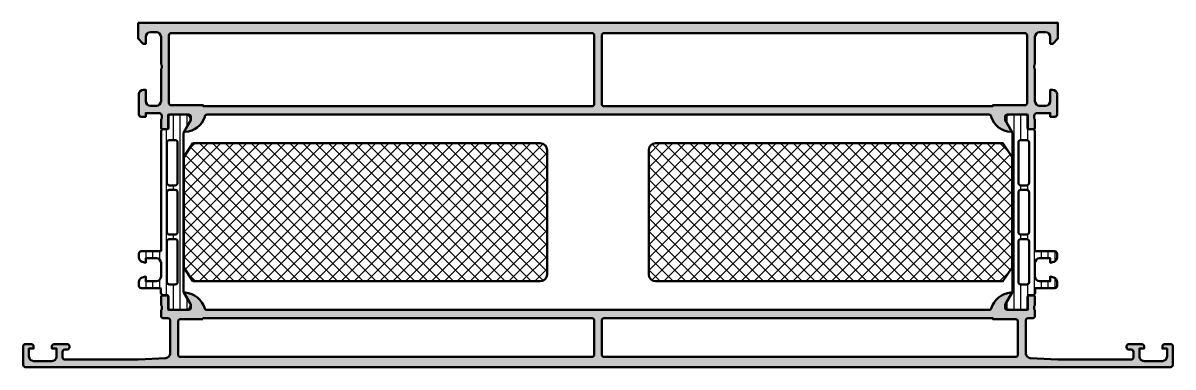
# Model space of a CAD drawing. Extents: x 0 to 250, y 0 to 75.
import ezdxf

# ---------------------------------------------------------------- set-up
doc = ezdxf.new("R2010")
doc.units = 0
for name, color, linetype, lineweight in [('0S-Alu contour', 7, 'Continuous', 50), ('0S-Alu hatch', 252, 'Continuous', 25), ('0S-Plastic contour', 254, 'Continuous', 50), ('0S-Plastic hatch', 253, 'Continuous', 25), ('0S-PT contour', 91, 'Continuous', 50), ('0S-PT hatch', 103, 'Continuous', 25)]:
    doc.layers.add(name, color=color, linetype=linetype, lineweight=lineweight)
pattern_1 = [(90, (0, 0), (-1.4859, 0), [])]
pattern_2 = [(135, (0, 0), (-1.403165018917055, -1.403165018917055), []), (225, (0, 0), (1.403165018917055, -1.403165018917055), [])]

# ---------------------------------------------------------------- blocks, each defined once
blk = doc.blocks.new('345580__9B8320E0_D50B_4CF5_94AF_1D4C3878C387_')
at = {"layer": '0S-Alu hatch'}
h = blk.add_hatch(color=256, dxfattribs=at)
edge = h.paths.add_edge_path()
edge.add_line((25, 74.8), (25, 71.39999852180476))
edge.add_line((25, 71.39999852180476), (26.0999755859375, 70.29999980926509))
edge.add_line((26.0999755859375, 70.29999980926509), (26.69998168945312, 70.29999980926509))
edge.add_line((26.69998168945312, 70.29999980926509), (26.69998168945312, 71.80000386238093))
edge.add_ellipse((27.70002008335168, 71.7999654684824), major_axis=(-1.00003839463557, 0), ratio=1, start_angle=270.0021997238891, end_angle=359.99780027593476, ccw=False)
edge.add_line((27.69998168945313, 72.80000386238095), (29, 72.80000386238093))
edge.add_ellipse((28.99995442852658, 71.79995829090751), major_axis=(-1.000045572511753, 0), ratio=1, start_angle=180.0026109341762, end_angle=269.99738906589266, ccw=False)
edge.add_line((30, 71.80000386238214), (30, 65.79999980926507))
edge.add_ellipse((29.47487768903659, 65.29999980926509), major_axis=(-0.7250885749145113, 0), ratio=1, start_angle=136.4038464693329, end_angle=223.5961535306672, ccw=False)
edge.add_line((30, 64.79999980926509), (30, 57.80000076293941))
edge.add_ellipse((28.99997299848461, 57.80002776445479), major_axis=(-1.000027001879922, 0), ratio=1, start_angle=90.00154703109979, end_angle=179.9984529689852, ccw=False)
edge.add_line((29, 56.8000007629394), (27.69998168945313, 56.8000007629394))
edge.add_ellipse((27.70000151260095, 57.80002058608722), major_axis=(-1.000019823344298, 0), ratio=1, start_angle=0.0011357599706229848, end_angle=89.9988642398078, ccw=False)
edge.add_line((26.69998168945312, 57.80000076294328), (26.69998168945312, 60.29999980926509))
edge.add_line((26.69998168945312, 60.29999980926509), (26.19998168945313, 60.29999980926509))
edge.add_arc((26.20001605502165, 59.29996544369657), 1.000034366158996, 90.00196893437248, 179.9980310656152)
edge.add_line((25.19998168945313, 59.29999980926531), (25.19998168945313, 54.89999160766597))
edge.add_arc((25.69998443032072, 54.89999434853356), 0.500002740875109, 180.0003140784807, 269.9996859214307)
edge.add_line((25.69998168945313, 54.39999160766597), (26.69998168945312, 54.39999160766596))
edge.add_line((26.69998168945312, 54.39999160766596), (26.70016479492188, 55.19972000122066))
edge.add_line((26.70016479492188, 55.19972000122066), (29.70002746582031, 55.19972000122066))
edge.add_ellipse((29.70003800909753, 54.8994003460778), major_axis=(-0.3003196553279208, 0), ratio=1, start_angle=180.0511970821206, end_angle=270.00201147436127, ccw=False)
edge.add_ellipse((29.92152106016133, 54.63214797861482), major_axis=(-0.2788951901447741, 0), ratio=1, start_angle=178.8354106259032, end_angle=253.5801235805136, ccw=False)
edge.add_line((30.20035864049408, 54.62647956789666), (30.20035864049407, 54.17288556789666))
edge.add_ellipse((29.92149054485091, 54.1672249084196), major_axis=(-0.2789255417371471, 0), ratio=1, start_angle=106.4245945553549, end_angle=181.1628700728881, ccw=False)
edge.add_line((30.00035764049407, 53.89968156789666), (30.00035764049407, 52.01967056788815))
edge.add_arc((30.30035764049407, 52.01967056788815), 0.2999999999999989, 180, 270)
edge.add_line((30.30035764049407, 51.71967056788815), (31.28033195953686, 51.71967056788815))
edge.add_arc((31.28033195953686, 52.01967056788815), 0.2999999999999971, 269.9999999999993, 360)
edge.add_line((31.58033195953686, 52.01967056788815), (31.58033195953686, 54.77966856788815))
edge.add_ellipse((31.70033195953696, 54.77966856788814), major_axis=(-0.120000000000104, 0), ratio=1, start_angle=265.58449498944435, end_angle=360, ccw=False)
edge.add_line((31.70957062048507, 54.89931240243013), (36.00049591064453, 54.89930496215816))
edge.add_ellipse((36.00051134773771, 54.39932039942869), major_axis=(-0.4999845629677774, 0), ratio=1, start_angle=179.9991052558096, end_angle=270.00176901519154, ccw=False)
edge.add_line((36.50049591064453, 54.39931259155372), (36.50049591064453, 53.69930801391596))
edge.add_line((36.50049591064453, 53.69930801391596), (35.11225128173828, 51.29478988647456))
edge.add_arc((35.23609723052484, 51.23688135873354), 0.1367158243071227, 154.9399071397907, 284.9282666313662)
edge.add_arc((34.92151596784562, 55.91557957429785), 4.823500259115343, 274.1587444483591, 341.6783302301525)
edge.add_ellipse((40.00058829158594, 54.39990018123474), major_axis=(-0.5000917814879895, 0), ratio=1, start_angle=-89.93172500239109, end_angle=0.06819458006310697, ccw=False)
edge.add_line((39.99999237060546, 54.89999160766597), (209.9994659423828, 54.89930496215816))
edge.add_ellipse((209.9994773865842, 54.39931640635944), major_axis=(-0.4999885559296813, 0), ratio=1, start_angle=179.9986885611582, end_angle=270.00131143890223, ccw=False)
edge.add_arc((214.977377074797, 55.7858368710908), 4.687660273983785, 197.2045170357527, 266.9584959774246)
edge.add_arc((214.7667764371957, 51.23444528978179), 0.1351537462999154, 253.6159180653107, 386.5186134924489)
edge.add_line((214.887710571289, 51.29478988647456), (213.4994659423828, 53.69930801391598))
edge.add_line((213.4994659423828, 53.69930801391598), (213.4994659423828, 54.39931259155263))
edge.add_ellipse((213.9994530601292, 54.39931784455009), major_axis=(-0.4999871177740518, 0), ratio=1, start_angle=-90.00147623554852, end_angle=0.0006019649143240713, ccw=False)
edge.add_line((213.9994659423827, 54.89930496215817), (218.2910830284892, 54.89931240360629))
edge.add_ellipse((218.299846149721, 54.77963279921898), major_axis=(-0.120000000000106, 0), ratio=1, start_angle=180, end_angle=274.18780994655174, ccw=False)
edge.add_line((218.4198461497211, 54.77963279921898), (218.4198461497211, 52.01963479921897))
edge.add_arc((218.7198461497211, 52.01963479921897), 0.2999999999999545, 180, 270.0000000000054)
edge.add_line((218.7198461497211, 51.71963479921902), (219.6998204687639, 51.71963479921899))
edge.add_arc((219.6998204687639, 52.019634799219), 0.3000000000000007, 270, 360)
edge.add_line((219.999820468764, 52.019634799219), (219.999820468764, 53.89964579922747))
edge.add_ellipse((220.0786875644072, 54.16718913975053), major_axis=(-0.2789255417372863, 0), ratio=1, start_angle=-1.162870072887074, end_angle=73.57540544463347, ccw=False)
edge.add_line((219.7998194687639, 54.17284979922759), (219.7998194687639, 54.62644379922747))
edge.add_ellipse((220.0786569153071, 54.63211220722577), major_axis=(-0.2788950563276493, 0), ratio=1, start_angle=-73.58012358053128, end_angle=1.1645893740803217, ccw=False)
edge.add_ellipse((220.2999407216665, 54.89959974650102), major_axis=(-0.3001202547224057, 0), ratio=1, start_angle=269.9997527847116, end_angle=359.9936899252638, ccw=False)
edge.add_line((220.2999420166015, 55.19972000122065), (223.2998046875, 55.19972000122066))
edge.add_line((223.2998046875, 55.19972000122066), (223.2999877929688, 54.39999160766597))
edge.add_line((223.2999877929688, 54.39999160766597), (224.2999877929687, 54.39999160766596))
edge.add_arc((224.2999850521012, 54.89999434853356), 0.5000027408751092, 270.0003140785681, 359.9996859215192)
edge.add_line((224.7999877929688, 54.89999160766674), (224.7999877929688, 59.29999980926502))
edge.add_arc((223.7999534274002, 59.29996544369654), 1.000034366159028, 0.0019689340145208, 89.9980310656257)
edge.add_line((223.7999877929687, 60.29999980926509), (223.2999877929688, 60.29999980926509))
edge.add_line((223.2999877929688, 60.29999980926509), (223.2999877929688, 57.80000076293941))
edge.add_ellipse((222.2999679698209, 57.80002058608723), major_axis=(-1.000019823344298, 0), ratio=1, start_angle=90.00113576019578, end_angle=179.9988642393878, ccw=False)
edge.add_line((222.2999877929688, 56.8000007629394), (220.9999694824219, 56.8000007629394))
edge.add_ellipse((220.9999964839373, 57.80002776445474), major_axis=(-1.000027001879865, 0), ratio=1, start_angle=0.0015470310149794386, end_angle=89.99845296890089, ccw=False)
edge.add_line((219.9999694824219, 57.80000076294082), (219.9999694824219, 64.79999980926509))
edge.add_ellipse((220.5250917933853, 65.29999980926509), major_axis=(-0.725088574914509, 0), ratio=1, start_angle=-43.59615353066738, end_angle=43.59615353066738, ccw=False)
edge.add_line((219.9999694824219, 65.79999980926507), (219.9999694824219, 71.80000386238086))
edge.add_ellipse((221.0000150538953, 71.79995829090751), major_axis=(-1.000045572511739, 0), ratio=1, start_angle=270.00261093410654, end_angle=359.9973890658238, ccw=False)
edge.add_line((220.9999694824219, 72.80000386238092), (222.2999877929688, 72.80000386238093))
edge.add_ellipse((222.2999493990703, 71.79996546848243), major_axis=(-1.000038394635524, 0), ratio=1, start_angle=180.0021997237339, end_angle=269.99780027611195, ccw=False)
edge.add_line((223.2999877929688, 71.80000386237825), (223.2999877929687, 70.29999980926509))
edge.add_line((223.2999877929687, 70.29999980926509), (223.8999938964844, 70.29999980926509))
edge.add_line((223.8999938964844, 70.29999980926509), (224.9999694824219, 71.39999852180476))
edge.add_line((224.9999694824219, 71.39999852180476), (224.9999694824219, 74.8))
edge.add_line((224.9999694824219, 74.8), (25, 74.8))
edge = h.paths.add_edge_path()
edge.add_ellipse((32.19999335623653, 72.0999876179608), major_axis=(-0.5000078521477956, 0), ratio=1, start_angle=270.0008997686624, end_angle=359.99910023153274, ccw=False)
edge.add_line((32.19998550415039, 72.59999547004695), (123.6999893188476, 72.59999547004695))
edge.add_ellipse((123.6999889679596, 72.09999511915892), major_axis=(-0.5000003508881529, 0), ratio=1, start_angle=180.0000402090226, end_angle=269.9999597912186, ccw=False)
edge.add_line((124.1999893188476, 72.09999547004695), (124.1999893188476, 57.19999536120198))
edge.add_ellipse((123.6999889679596, 57.19999501031182), major_axis=(-0.5000003508881671, 0), ratio=1, start_angle=90.00004020877981, end_angle=180.0000402090226, ccw=False)
edge.add_line((123.6999893188476, 56.69999465942378), (39.19998550415039, 56.69999465942378))
edge.add_line((39.19998550415039, 56.69999465942378), (39.19998550415039, 56.89999160766596))
edge.add_line((39.19998550415039, 56.89999160766596), (32.19998550415039, 56.89999160766596))
edge.add_ellipse((32.19999015797927, 57.39999626149484), major_axis=(-0.5000046538505322, 0), ratio=1, start_angle=0.0005332839962761682, end_angle=89.99946671545757, ccw=False)
edge.add_line((31.69998550415039, 57.39999160766597), (31.69998550415039, 72.09999547004524))
edge = h.paths.add_edge_path()
edge.add_ellipse((126.2999881438567, 72.09999511915893), major_axis=(-0.5000003508881458, 0), ratio=1, start_angle=270.0000402087765, end_angle=359.9999597909774, ccw=False)
edge.add_line((126.2999877929687, 72.59999547004696), (217.7999877929687, 72.59999547004695))
edge.add_ellipse((217.7999799408826, 72.09998761796076), major_axis=(-0.500007852147839, 0), ratio=1, start_angle=180.0008997684673, end_angle=269.9991002313392, ccw=False)
edge.add_line((218.2999877929688, 72.09999547004695), (218.2999877929688, 57.39999160767074))
edge.add_ellipse((217.7999831391399, 57.39999626149485), major_axis=(-0.5000046538505393, 0), ratio=1, start_angle=90.00053328454328, end_angle=179.9994667160038, ccw=False)
edge.add_line((217.7999877929687, 56.89999160766596), (210.7999877929688, 56.89999160766596))
edge.add_line((210.7999877929688, 56.89999160766596), (210.7999877929688, 56.69999465942378))
edge.add_line((210.7999877929688, 56.69999465942378), (126.2999877929687, 56.69999465942379))
edge.add_ellipse((126.2999881438568, 57.19999501031182), major_axis=(-0.5000003508881529, 0), ratio=1, start_angle=4.020902247248159e-05, end_angle=89.99995979122338, ccw=False)
edge.add_line((125.7999877929687, 57.19999465942379), (125.7999877929687, 72.0999954700491))
at = {"layer": '0S-Alu contour', "color": 7}
for points in [[(25, 74.8), (25, 71.39999852180476), (26.0999755859375, 70.29999980926509), (26.69998168945312, 70.29999980926509), (26.69998168945312, 71.80000386238093)], [(223.2999877929688, 71.80000386237825), (223.2999877929687, 70.29999980926509), (223.8999938964844, 70.29999980926509), (224.9999694824219, 71.39999852180476), (224.9999694824219, 74.8), (25, 74.8)], [(27.69998168945313, 72.80000386238095), (29, 72.80000386238093)], [(32.19998550415039, 72.59999547004695), (123.6999893188476, 72.59999547004695)], [(126.2999877929687, 72.59999547004696), (217.7999877929687, 72.59999547004695)], [(220.9999694824219, 72.80000386238092), (222.2999877929688, 72.80000386238093)], [(30, 71.80000386238214), (30, 65.79999980926507)], [(31.69998550415039, 57.39999160766597), (31.69998550415039, 72.09999547004524)], [(124.1999893188476, 72.09999547004695), (124.1999893188476, 57.19999536120198)], [(125.7999877929687, 57.19999465942379), (125.7999877929687, 72.0999954700491)], [(218.2999877929688, 72.09999547004695), (218.2999877929688, 57.39999160767074)], [(219.9999694824219, 65.79999980926507), (219.9999694824219, 71.80000386238086)], [(30, 64.79999980926509), (30, 57.80000076293941)], [(219.9999694824219, 57.80000076294082), (219.9999694824219, 64.79999980926509)], [(26.69998168945312, 57.80000076294328), (26.69998168945312, 60.29999980926509), (26.19998168945313, 60.29999980926509)], [(223.7999877929687, 60.29999980926509), (223.2999877929688, 60.29999980926509), (223.2999877929688, 57.80000076293941)], [(25.19998168945313, 59.29999980926531), (25.19998168945313, 54.89999160766597)], [(224.7999877929688, 54.89999160766674), (224.7999877929688, 59.29999980926502)], [(25.69998168945313, 54.39999160766597), (26.69998168945312, 54.39999160766596), (26.70016479492188, 55.19972000122066), (29.70002746582031, 55.19972000122066)], [(29, 56.8000007629394), (27.69998168945313, 56.8000007629394)], [(123.6999893188476, 56.69999465942378), (39.19998550415039, 56.69999465942378), (39.19998550415039, 56.89999160766596), (32.19998550415039, 56.89999160766596)], [(217.7999877929687, 56.89999160766596), (210.7999877929688, 56.89999160766596), (210.7999877929688, 56.69999465942378), (126.2999877929687, 56.69999465942379)], [(220.2999420166015, 55.19972000122065), (223.2998046875, 55.19972000122066), (223.2999877929688, 54.39999160766597), (224.2999877929687, 54.39999160766596)], [(222.2999877929688, 56.8000007629394), (220.9999694824219, 56.8000007629394)], [(30.00035764049407, 53.89968156789666), (30.00035764049407, 52.01967056788815)], [(30.20035864049408, 54.62647956789666), (30.20035864049407, 54.17288556789666)], [(31.58033195953686, 52.01967056788815), (31.58033195953686, 54.77966856788815)], [(31.70957062048507, 54.89931240243013), (36.00049591064453, 54.89930496215816)], [(36.50049591064453, 54.39931259155372), (36.50049591064453, 53.69930801391596), (35.11225128173828, 51.29478988647456)], [(39.99999237060546, 54.89999160766597), (209.9994659423828, 54.89930496215816)], [(214.887710571289, 51.29478988647456), (213.4994659423828, 53.69930801391598), (213.4994659423828, 54.39931259155263)], [(213.9994659423827, 54.89930496215817), (218.2910830284892, 54.89931240360629)], [(218.4198461497211, 54.77963279921898), (218.4198461497211, 52.01963479921897)], [(219.7998194687639, 54.17284979922759), (219.7998194687639, 54.62644379922747)], [(219.999820468764, 52.019634799219), (219.999820468764, 53.89964579922747)], [(30.30035764049407, 51.71967056788815), (31.28033195953686, 51.71967056788815)], [(218.7198461497211, 51.71963479921902), (219.6998204687639, 51.71963479921899)]]:
    blk.add_lwpolyline(points, dxfattribs=at)
at = {"layer": '0S-Alu contour', "color": 7, "extrusion": (0, 0, -1)}
for centre, radius, start, end in [((-27.70002008335168, 71.7999654684824), 1.00003839463557, 0.0021997240652303, 89.99780027611094), ((-28.99995442852658, 71.79995829090751), 1.000045572511753, 90.00261093410732, 179.9973890658238), ((-32.19999335623653, 72.0999876179608), 0.5000078521477956, 0.0008997684672687, 89.99910023133756), ((-123.6999889679596, 72.09999511915892), 0.5000003508881529, 90.0000402087814, 179.9999597909774), ((-126.2999881438567, 72.09999511915893), 0.5000003508881458, 4.02090225668e-05, 89.99995979122347), ((-217.7999799408826, 72.09998761796076), 0.500007852147839, 90.00089976866082, 179.9991002315327), ((-221.0000150538953, 71.79995829090751), 1.000045572511739, 0.0026109341761524, 89.99738906589349), ((-222.2999493990703, 71.79996546848243), 1.000038394635524, 90.00219972388805, 179.9978002762661), ((-29.47487768903659, 65.29999980926509), 0.7250885749145115, 136.4038464693328, 223.5961535306672), ((-220.5250917933853, 65.29999980926509), 0.725088574914509, 316.4038464693326, 43.59615353066742), ((-27.70000151260095, 57.80002058608722), 1.000019823344298, 270.0011357601923, 359.9988642400294), ((-28.99997299848461, 57.80002776445479), 1.000027001879922, 180.0015470310149, 269.9984529689002), ((-220.9999964839373, 57.80002776445474), 1.000027001879865, 270.0015470310991, 359.998452968985), ((-222.2999679698209, 57.80002058608723), 1.000019823344298, 180.0011357606123, 269.9988642398042), ((-29.70003800909753, 54.8994003460778), 0.3003196553279208, 89.99798852563875, 179.9488029178794), ((-32.19999015797927, 57.39999626149484), 0.5000046538505322, 270.0005332845425, 359.9994667160037), ((-123.6999889679596, 57.19999501031182), 0.5000003508881671, 179.9999597909774, 269.9999597912202), ((-126.2999881438568, 57.19999501031182), 0.5000003508881529, 270.0000402087766, 359.9999597909775), ((-217.7999831391399, 57.39999626149485), 0.5000046538505393, 180.0005332839962, 269.9994667154567), ((-220.2999407216665, 54.89959974650102), 0.3001202547224057, 0.0063100747361567, 90.00024721528843), ((-29.92152106016133, 54.63214797861482), 0.2788951901447741, 106.4198764194864, 181.1645893740969), ((-29.92149054485091, 54.1672249084196), 0.2789255417371471, 178.8371299271119, 253.5754054446451), ((-31.70033195953696, 54.77966856788814), 0.120000000000104, 0, 94.41550501055562), ((-36.00051134773771, 54.39932039942869), 0.4999845629677774, 89.99823098480844, 180.0008947441905), ((-40.00058829158594, 54.39990018123474), 0.5000917814879895, 359.9318054199369, 89.93172500239115), ((-209.9994773865842, 54.39931640635944), 0.4999885559296813, 89.99868856109777, 180.0013114388419), ((-213.9994530601292, 54.39931784455009), 0.4999871177740518, 359.9993980350857, 90.00147623554857), ((-218.299846149721, 54.77963279921898), 0.120000000000106, 85.81219005344829, 180), ((-220.0786569153071, 54.63211220722577), 0.2788950563276493, 358.8354106259197, 73.58012358053128), ((-220.0786875644072, 54.16718913975053), 0.2789255417372863, 286.4245945553665, 1.162870072887165)]:
    blk.add_arc(centre, radius, start, end, dxfattribs=at)
at = {"layer": '0S-Alu contour', "color": 7}
for centre, radius, start, end in [((26.20001605502165, 59.29996544369657), 1.000034366158996, 90.00196893437248, 179.9980310656152), ((223.7999534274002, 59.29996544369654), 1.000034366159028, 0.0019689340145208, 89.9980310656257), ((25.69998443032072, 54.89999434853356), 0.500002740875109, 180.0003140784807, 269.9996859214307), ((34.92151596784562, 55.91557957429785), 4.823500259115343, 274.1587444483591, 341.6783302301525), ((214.977377074797, 55.7858368710908), 4.687660273983785, 197.2045170357527, 266.9584959774246), ((224.2999850521012, 54.89999434853356), 0.5000027408751092, 270.0003140785681, 359.9996859215192), ((30.30035764049407, 52.01967056788815), 0.2999999999999989, 180, 270), ((31.28033195953686, 52.01967056788815), 0.2999999999999971, 269.9999999999993, 0), ((35.23609723052484, 51.23688135873354), 0.1367158243071227, 154.9399071397907, 284.9282666313662), ((214.7667764371957, 51.23444528978179), 0.1351537462999154, 253.6159180653107, 26.51861349244885), ((218.7198461497211, 52.01963479921897), 0.2999999999999545, 180, 270.0000000000054), ((219.6998204687639, 52.019634799219), 0.3000000000000007, 270, 0)]:
    blk.add_arc(centre, radius, start, end, dxfattribs=at)
blk = doc.blocks.new('284291__56E8505B_0875_4BE1_9275_EA7EAD81DF22___409DD341_8AD8_40E9_80C9_799BB81A01E5_')
at = {"layer": '0S-Plastic hatch'}
h = blk.add_hatch(dxfattribs=at)
h.set_pattern_fill('ANSI31', color=256, scale=0.4680000000000001, angle=45, style=0)
h.set_pattern_definition(pattern_1)
edge = h.paths.add_edge_path()
edge.add_line((30, 51.19262301631509), (29.99997707844199, 25.35125620676291))
edge.add_ellipse((29.79583821281996, 25.35537500560226), major_axis=(-0.20418041277588, 0), ratio=1, start_angle=90.48506106571949, end_angle=178.8441310561842, ccw=False)
edge.add_line((29.79756676571523, 25.15120190975901), (25.69756676572694, 25.15120190975901))
edge.add_arc((25.69756676572694, 24.65120190975906), 0.4999999999999467, 90, 180)
edge.add_line((25.19756676572699, 24.65120190975906), (25.197566765727, 23.8204526863714))
edge.add_arc((26.19756676572707, 23.82045268637142), 1.000000000000066, 180, 254.9999999989172)
edge.add_line((25.93874772060628, 22.85452686008718), (26.69756676572694, 22.651201909759))
edge.add_line((26.69756676572694, 22.651201909759), (26.69756676572694, 23.65120190975901))
edge.add_line((26.69756676572694, 23.65120190975901), (28.99756676571535, 23.65120190975901))
edge.add_ellipse((28.99585773187426, 22.64707593708141), major_axis=(-1.004127427074079, 0), ratio=1, start_angle=180.2298596784872, end_angle=269.9024820249146, ccw=False)
edge.add_line((29.99997707844198, 22.65110429292858), (29.99997707844198, 19.65122593878487))
edge.add_ellipse((28.99585751999408, 19.65532839396064), major_axis=(-1.004127938958013, 0), ratio=1, start_angle=90.09753001532039, end_angle=179.7659122786875, ccw=False)
edge.add_line((28.99756676571529, 18.651201909759), (26.69756676572694, 18.651201909759))
edge.add_line((26.69756676572694, 18.651201909759), (26.69756676572683, 19.65120190975894))
edge.add_line((26.69756676572683, 19.65120190975894), (25.93874772060626, 19.4478769594007))
edge.add_arc((26.19756676572686, 18.48195113311703), 0.9999999999994578, 105.0000000010805, 180)
edge.add_line((25.1975667657274, 18.48195113311703), (25.19756676572694, 17.651201909759))
edge.add_arc((25.69756676572694, 17.651201909759), 0.5000000000000027, 180, 270.0000000000008)
edge.add_line((25.69756676572695, 17.151201909759), (29.79756676571531, 17.151201909759))
edge.add_ellipse((29.79756676571531, 16.95120190975902), major_axis=(-0.1999999999999851, 0), ratio=1, start_angle=180, end_angle=270.000000000001, ccw=False)
edge.add_line((29.9975667657153, 16.95120190975902), (29.99888731070523, 16.11012966463113))
edge.add_arc((30.49888463137101, 16.11010887542843), 0.4999973210979717, 179.9976177199981, 269.9982316841403)
edge.add_line((30.49886919998671, 15.61011155456858), (31.30920053280162, 15.61008292815037))
edge.add_ellipse((31.3091896665673, 15.31008292834717), major_axis=(-0.2999999999999934, 0), ratio=1, start_angle=179.9979247021016, end_angle=269.9979247021146, ccw=False)
edge.add_line((31.6091896663705, 15.31007206211279), (31.60877078615771, 12.91007369277435))
edge.add_arc((32.10876676317271, 12.91005294290445), 0.4999959774455613, 179.9976222209284, 269.9982271833)
edge.add_line((32.10875129255295, 12.41005696569823), (35.58529278835881, 12.40993031823413))
edge.add_arc((35.44301799144458, 13.39975354691055), 0.9999960709244808, 278.1795327540135, 392.7249408019534)
edge.add_line((36.28429022210337, 13.94035800100503), (34.96590322431633, 16.22406260226014))
edge.add_ellipse((35.39892499595707, 16.47404689233693), major_axis=(-0.5000000000000883, 0), ratio=1, start_angle=-0.002015393048509395, end_angle=29.997921301458007, ccw=False)
edge.add_line((34.89892499626631, 16.47406447995912), (34.90001130869738, 50.82833323555814))
edge.add_ellipse((35.40001130835031, 50.82831460239891), major_axis=(-0.500000000000123, 0), ratio=1, start_angle=329.997928102772, end_angle=359.9978647972848, ccw=False)
edge.add_line((34.9670076470982, 51.07833026059331), (36.2855600765546, 53.3619393498427))
edge.add_arc((35.44432701033435, 53.90260474559323), 0.99999607092448, 327.2709086022739, 441.8163166502142)
edge.add_line((35.58667351121613, 54.89241766506392), (32.11013201541029, 54.89254431252802))
edge.add_arc((32.11011126554039, 54.39254833551299), 0.499995977445583, 89.99762222092792, 179.9982271832751)
edge.add_line((31.61011528833415, 54.39256380613296), (31.61036030891497, 51.99256541274727))
edge.add_ellipse((31.31036030911176, 51.99257627898159), major_axis=(-0.299999999999997, 0), ratio=1, start_angle=89.9979247021152, end_angle=179.9979247021016, ccw=False)
edge.add_line((31.31034944287745, 51.69257627917838), (30.50001811006252, 51.69260490559658))
edge.add_arc((30.49999732085984, 51.1926075849308), 0.4999973210979748, 89.99761772008878, 179.9982316841069)
edge = h.paths.add_edge_path()
edge.add_line((31.29944869857367, 40.00119566440033), (31.29944869857367, 48.85118956088458))
edge.add_ellipse((31.7994487006613, 48.85118955906645), major_axis=(-0.5000000020876287, 0), ratio=1, start_angle=269.9981008973825, end_angle=360, ccw=False)
edge.add_line((31.79946527345812, 49.35118956087944), (33.09945937972602, 49.35118956087944))
edge.add_ellipse((33.09946301908264, 48.85119320023607), major_axis=(-0.4999963606566095, 0), ratio=1, start_angle=179.9995829571355, end_angle=270.0004170425845, ccw=False)
edge.add_line((33.59945937972601, 48.85118956087943), (33.59945937972601, 40.00119566439744))
edge.add_ellipse((33.09946301908275, 40.00119202503838), major_axis=(-0.4999963606565073, 0), ratio=1, start_angle=89.99958295740407, end_angle=180.0004170428646, ccw=False)
edge.add_line((33.09945937972603, 39.50119566439511), (31.79946527341329, 39.50119566439513))
edge.add_ellipse((31.79944870073097, 40.00119566627778), major_axis=(-0.5000000021573054, 0), ratio=1, start_angle=0, end_angle=90.00189908949642, ccw=False)
edge = h.paths.add_edge_path()
edge.add_line((33.5994593797364, 38.00119566509877), (33.5994593797364, 29.3011895615831))
edge.add_ellipse((33.0994593797364, 29.30118956157789), major_axis=(-0.4999999999999929, 0), ratio=1, start_angle=90, end_angle=180, ccw=False)
edge.add_line((33.0994593797364, 28.8011895615779), (31.79944869858405, 28.8011895615779))
edge.add_ellipse((31.79944869858405, 29.30118956157789), major_axis=(-0.4999999999999983, 0), ratio=1, start_angle=0, end_angle=90, ccw=False)
edge.add_line((31.29944869858405, 29.30118956157789), (31.29944869858404, 38.00119566509879))
edge.add_ellipse((31.79944869858404, 38.00119566509358), major_axis=(-0.5000000000000071, 0), ratio=1, start_angle=269.99999999880595, end_angle=360, ccw=False)
edge.add_line((31.79944869859446, 38.50119566509358), (33.09945937974679, 38.50119566509358))
edge.add_ellipse((33.09945937973639, 38.00119566509356), major_axis=(-0.5000000000000134, 0), ratio=1, start_angle=180, end_angle=269.999999998808, ccw=False)
edge = h.paths.add_edge_path()
edge.add_line((33.5994593797364, 27.30118956157789), (33.5994593797364, 18.45121092388782))
edge.add_ellipse((33.09944412094734, 18.45121092388263), major_axis=(-0.5000152587890554, 0), ratio=1, start_angle=89.9999999999992, end_angle=180, ccw=False)
edge.add_line((33.09944412094733, 17.95119566509357), (31.79943343979499, 17.95119566509357))
edge.add_ellipse((31.79943343979498, 18.4511804063045), major_axis=(-0.4999847412109291, 0), ratio=1, start_angle=0, end_angle=90.0000000000004, ccw=False)
edge.add_line((31.29944869858405, 18.4511804063045), (31.29944869858405, 27.30118956158304))
edge.add_ellipse((31.79944870067167, 27.30118955976494), major_axis=(-0.5000000020876199, 0), ratio=1, start_angle=269.9981008973846, end_angle=360, ccw=False)
edge.add_line((31.79946527346848, 27.80118956157789), (33.0994593797364, 27.80118956157789))
edge.add_ellipse((33.09946301909306, 27.30119320093457), major_axis=(-0.4999963606565686, 0), ratio=1, start_angle=179.9995829571355, end_angle=270.00041704259024, ccw=False)
at = {"layer": '0S-Alu contour', "color": 7}
for points in [[(31.29944869857367, 40.00119566440033), (31.29944869857367, 48.85118956088458)], [(31.79946527345812, 49.35118956087944), (33.09945937972602, 49.35118956087944)], [(33.59945937972601, 48.85118956087943), (33.59945937972601, 40.00119566439744)], [(31.29944869858405, 29.30118956157789), (31.29944869858404, 38.00119566509879)], [(31.79944869859446, 38.50119566509358), (33.09945937974679, 38.50119566509358)], [(33.09945937972603, 39.50119566439511), (31.79946527341329, 39.50119566439513)], [(33.5994593797364, 38.00119566509877), (33.5994593797364, 29.3011895615831)], [(33.0994593797364, 28.8011895615779), (31.79944869858405, 28.8011895615779)], [(31.79946527346848, 27.80118956157789), (33.0994593797364, 27.80118956157789)], [(31.29944869858405, 18.4511804063045), (31.29944869858405, 27.30118956158304)], [(33.5994593797364, 27.30118956157789), (33.5994593797364, 18.45121092388782)], [(33.09944412094733, 17.95119566509357), (31.79943343979499, 17.95119566509357)]]:
    blk.add_lwpolyline(points, dxfattribs=at)
at = {"layer": '0S-Alu contour', "color": 7, "extrusion": (0, 0, -1)}
for centre, radius, start, end in [((-31.7994487006613, 48.85118955906645), 0.5000000020876287, 0, 90.00189910261747), ((-33.09946301908264, 48.85119320023607), 0.4999963606566095, 89.99958295741548, 180.0004170428646), ((-31.79944870073097, 40.00119566627778), 0.5000000021573054, 269.9981009105036, 0), ((-33.09946301908275, 40.00119202503838), 0.4999963606565073, 179.9995829571354, 270.0004170425959), ((-31.79944869858404, 38.00119566509358), 0.5000000000000071, 0, 90.00000000119407), ((-33.09945937973639, 38.00119566509356), 0.5000000000000134, 90.00000000119202, 180), ((-31.79944869858405, 29.30118956157789), 0.4999999999999983, 270, 0), ((-31.79944870067167, 27.30118955976494), 0.5000000020876199, 0, 90.00189910261543), ((-33.0994593797364, 29.30118956157789), 0.4999999999999929, 180, 270), ((-33.09946301909306, 27.30119320093457), 0.4999963606565686, 89.99958295740979, 180.0004170428646), ((-31.79943343979498, 18.4511804063045), 0.4999847412109291, 269.9999999999996, 0), ((-33.09944412094734, 18.45121092388263), 0.5000152587890554, 180, 270.0000000000008)]:
    blk.add_arc(centre, radius, start, end, dxfattribs=at)
at = {"layer": '0S-Plastic contour', "color": 7}
for points in [[(31.61011528833415, 54.39256380613296), (31.61036030891497, 51.99256541274727)], [(35.58667351121613, 54.89241766506392), (32.11013201541029, 54.89254431252802)], [(34.9670076470982, 51.07833026059331), (36.2855600765546, 53.3619393498427)], [(30, 51.19262301631509), (29.99997707844199, 25.35125620676291)], [(31.31034944287745, 51.69257627917838), (30.50001811006252, 51.69260490559658)], [(34.89892499626631, 16.47406447995912), (34.90001130869738, 50.82833323555814)], [(29.79756676571523, 25.15120190975901), (25.69756676572694, 25.15120190975901)], [(25.19756676572699, 24.65120190975906), (25.197566765727, 23.8204526863714)], [(25.93874772060628, 22.85452686008718), (26.69756676572694, 22.651201909759), (26.69756676572694, 23.65120190975901), (28.99756676571535, 23.65120190975901)], [(29.99997707844198, 22.65110429292858), (29.99997707844198, 19.65122593878487)], [(25.1975667657274, 18.48195113311703), (25.19756676572694, 17.651201909759)], [(28.99756676571529, 18.651201909759), (26.69756676572694, 18.651201909759), (26.69756676572683, 19.65120190975894), (25.93874772060626, 19.4478769594007)], [(25.69756676572695, 17.151201909759), (29.79756676571531, 17.151201909759)], [(29.9975667657153, 16.95120190975902), (29.99888731070523, 16.11012966463113)], [(30.49886919998671, 15.61011155456858), (31.30920053280162, 15.61008292815037)], [(31.6091896663705, 15.31007206211279), (31.60877078615771, 12.91007369277435)], [(36.28429022210337, 13.94035800100503), (34.96590322431633, 16.22406260226014)], [(32.10875129255295, 12.41005696569823), (35.58529278835881, 12.40993031823413)]]:
    blk.add_lwpolyline(points, dxfattribs=at)
for centre, radius, start, end in [((32.11011126554039, 54.39254833551299), 0.499995977445583, 89.99762222092792, 179.9982271832751), ((35.44432701033435, 53.90260474559323), 0.99999607092448, 327.2709086022739, 81.81631665021425), ((30.49999732085984, 51.1926075849308), 0.4999973210979748, 89.99761772008878, 179.9982316841069), ((25.69756676572694, 24.65120190975906), 0.4999999999999467, 90, 180), ((26.19756676572707, 23.82045268637142), 1.000000000000066, 180, 254.9999999989172), ((26.19756676572686, 18.48195113311703), 0.9999999999994578, 105.0000000010805, 180), ((25.69756676572694, 17.651201909759), 0.5000000000000027, 180, 270.0000000000008), ((30.49888463137101, 16.11010887542843), 0.4999973210979717, 179.9976177199981, 269.9982316841403), ((32.10876676317271, 12.91005294290445), 0.4999959774455613, 179.9976222209284, 269.9982271833), ((35.44301799144458, 13.39975354691055), 0.9999960709244808, 278.1795327540135, 32.72494080195345)]:
    blk.add_arc(centre, radius, start, end, dxfattribs=at)
at = {"layer": '0S-Plastic contour', "color": 7, "extrusion": (0, 0, -1)}
for centre, radius, start, end in [((-31.31036030911176, 51.99257627898159), 0.299999999999997, 180.0020752978985, 270.0020752978848), ((-35.40001130835031, 50.82831460239891), 0.500000000000123, 0.0021352027151592, 30.00207189722799), ((-29.79583821281996, 25.35537500560226), 0.20418041277588, 181.1558689438159, 269.5149389342805), ((-28.99585773187426, 22.64707593708141), 1.004127427074079, 90.0975179750854, 179.7701403215128), ((-28.99585751999408, 19.65532839396064), 1.004127938958013, 180.2340877213126, 269.9024699846796), ((-29.79756676571531, 16.95120190975902), 0.1999999999999851, 89.99999999999898, 180), ((-31.3091896665673, 15.31008292834717), 0.2999999999999934, 90.00207529788545, 180.0020752978985), ((-35.39892499595707, 16.47404689233693), 0.5000000000000883, 330.002078698542, 0.0020153930485069)]:
    blk.add_arc(centre, radius, start, end, dxfattribs=at)
blk = doc.blocks.new('284291__CE5F971D_8010_45FE_AE3D_A611D5C1C347___6AD3DE85_B87F_4674_8DB3_E5FDA699AA6A_')
at = {"layer": '0S-Plastic hatch'}
h = blk.add_hatch(dxfattribs=at)
h.set_pattern_fill('ANSI31', color=256, scale=0.4680000000000001, angle=45, style=0)
h.set_pattern_definition(pattern_1)
edge = h.paths.add_edge_path()
edge.add_line((220, 51.19262339778483), (220.000022921558, 25.35125658823266))
edge.add_arc((220.2041617871802, 25.35537538707209), 0.2041804127759613, 181.1558689438405, 269.5149389342528)
edge.add_line((220.2024332342848, 25.15120229122876), (224.3024332342731, 25.15120229122876))
edge.add_ellipse((224.302433234273, 24.65120229122876), major_axis=(-0.4999999999999965, 0), ratio=1, start_angle=180, end_angle=269.9999999999935, ccw=False)
edge.add_line((224.802433234273, 24.65120229122879), (224.802433234273, 23.82045306784114))
edge.add_ellipse((223.802433234273, 23.82045306784099), major_axis=(-0.999999999999943, 0), ratio=1, start_angle=105.0000000010777, end_angle=180, ccw=False)
edge.add_line((224.0612522793937, 22.85452724155684), (223.3024332342731, 22.65120229122875))
edge.add_line((223.3024332342731, 22.65120229122875), (223.3024332342731, 23.65120229122876))
edge.add_line((223.3024332342731, 23.65120229122876), (221.0024332342846, 23.65120229122875))
edge.add_arc((221.0041422681258, 22.64707631855104), 1.004127427074124, 90.09751797508824, 179.7701403215065)
edge.add_line((220.000022921558, 22.65110467439832), (220.000022921558, 19.65122632025461))
edge.add_arc((221.0041424800059, 19.65532877543042), 1.004127938958057, 180.2340877213157, 269.9024699846768)
edge.add_line((221.0024332342847, 18.65120229122875), (223.3024332342731, 18.65120229122875))
edge.add_line((223.3024332342731, 18.65120229122875), (223.3024332342732, 19.65120229122869))
edge.add_line((223.3024332342732, 19.65120229122869), (224.0612522793937, 19.44787734087044))
edge.add_ellipse((223.8024332342732, 18.48195151458679), major_axis=(-0.9999999999994335, 0), ratio=1, start_angle=180, end_angle=254.99999999892128, ccw=False)
edge.add_line((224.8024332342726, 18.48195151458675), (224.8024332342731, 17.65120229122875))
edge.add_ellipse((224.3024332342731, 17.65120229122875), major_axis=(-0.5, 0), ratio=1, start_angle=90, end_angle=180, ccw=False)
edge.add_line((224.3024332342731, 17.15120229122874), (220.2024332342847, 17.15120229122875))
edge.add_arc((220.2024332342847, 16.95120229122874), 0.1999999999999886, 90, 180)
edge.add_line((220.0024332342847, 16.95120229122874), (220.0011126892948, 16.11013004610088))
edge.add_ellipse((219.5011153686289, 16.11010925689821), major_axis=(-0.4999973210980343, 0), ratio=1, start_angle=90.00176831586577, end_angle=180.0023822800019, ccw=False)
edge.add_line((219.5011308000132, 15.61011193603832), (218.6907994671984, 15.61008330962012))
edge.add_arc((218.6908103334327, 15.31008330981692), 0.3000000000000112, 90.00207529788887, 180.0020752978985)
edge.add_line((218.3908103336295, 15.31007244358253), (218.3912292138423, 12.9100740742441))
edge.add_ellipse((217.8912332368273, 12.91005332437413), major_axis=(-0.499995977445508, 0), ratio=1, start_angle=90.0017728166934, end_angle=180.0023777790716, ccw=False)
edge.add_line((217.891248707447, 12.41005734716795), (214.4147072116412, 12.40993069970388))
edge.add_ellipse((214.5569820085553, 13.3997539283803), major_axis=(-0.9999960709244792, 0), ratio=1, start_angle=-32.72494080195611, end_angle=81.82046724598968, ccw=False)
edge.add_line((213.7157097778966, 13.94035838247481), (215.0340967756836, 16.22406298372988))
edge.add_arc((214.6010750046335, 16.47404727363584), 0.4999999996965571, 330.0020786816582, 360.0020154125792)
edge.add_line((215.1010750040208, 16.47406486142847), (215.0999886913026, 50.82833361702788))
edge.add_arc((214.5999886915161, 50.8283149838376), 0.5000000001373053, 0.0021352061290217, 30.00207189265286)
edge.add_line((215.0329923529069, 51.07833064206602), (213.7144399234454, 53.36193973131244))
edge.add_ellipse((214.5556729896656, 53.90260512706305), major_axis=(-0.9999960709244481, 0), ratio=1, start_angle=-81.81631665022019, end_angle=32.729091397733725, ccw=False)
edge.add_line((214.4133264887839, 54.89241804653373), (217.8898679845897, 54.89254469399775))
edge.add_ellipse((217.8898887344595, 54.39254871698267), major_axis=(-0.4999959774456501, 0), ratio=1, start_angle=180.0017728167249, end_angle=270.0023777790607, ccw=False)
edge.add_line((218.3898847116658, 54.39256418760265), (218.389639691085, 51.99256579421701))
edge.add_arc((218.6896396908883, 51.99257666045133), 0.299999999999997, 180.0020752978985, 270.0020752978834)
edge.add_line((218.6896505571226, 51.69257666064813), (219.4999818899375, 51.69260528706632))
edge.add_ellipse((219.50000267914, 51.19260796640042), major_axis=(-0.4999973210980911, 0), ratio=1, start_angle=180.0017683158931, end_angle=270.002382279899, ccw=False)
edge = h.paths.add_edge_path()
edge.add_line((218.7005513014263, 40.00119604587006), (218.7005513014263, 48.85118994235432))
edge.add_arc((218.2005512993387, 48.85118994053621), 0.5000000020876216, 0, 90.0018991026244)
edge.add_line((218.2005347265419, 49.35118994234917), (216.900540620274, 49.35118994234923))
edge.add_arc((216.9005369809173, 48.85119358170587), 0.4999963606566104, 89.99958295741384, 180.0004170428646)
edge.add_line((216.400540620274, 48.85118994234918), (216.400540620274, 40.00119604586724))
edge.add_arc((216.9005369809173, 40.00119240650818), 0.4999963606565677, 179.9995829571354, 270.0004170425894)
edge.add_line((216.900540620274, 39.50119604586486), (218.2005347265867, 39.50119604586488))
edge.add_arc((218.2005512992691, 40.00119604774745), 0.5000000021572362, 269.9981009104978, 360)
edge = h.paths.add_edge_path()
edge.add_line((218.700551301416, 29.30118994305284), (218.700551301416, 38.00119604656853))
edge.add_arc((218.2005513014158, 38.00119604656321), 0.5000000000001208, 0, 90.00000000117248)
edge.add_line((218.2005513014055, 38.50119604656332), (216.9005406202532, 38.50119604656335))
edge.add_arc((216.9005406202636, 38.00119604656337), 0.4999999999999716, 90.00000000118877, 180)
edge.add_line((216.4005406202636, 38.00119604656852), (216.4005406202636, 29.30118994304759))
edge.add_arc((216.9005406202635, 29.30118994304759), 0.4999999999999467, 180, 270.0000000000098)
edge.add_line((216.9005406202636, 28.80118994304765), (218.2005513014159, 28.80118994304762))
edge.add_arc((218.200551301416, 29.30118994304759), 0.4999999999999716, 269.9999999999968, 360)
edge = h.paths.add_edge_path()
edge.add_line((216.4005406202636, 27.30118994304764), (216.4005406202636, 18.45121130535757))
edge.add_arc((216.9005558790527, 18.45121130535234), 0.5000152587890235, 180, 270.0000000000033)
edge.add_line((216.9005558790527, 17.95119604656331), (218.200566560205, 17.95119604656331))
edge.add_arc((218.200566560205, 18.45118078777428), 0.4999847412109375, 270, 360)
edge.add_line((218.700551301416, 18.45118078777428), (218.700551301416, 27.30118994305278))
edge.add_arc((218.2005512993284, 27.30118994123466), 0.5000000020876358, 0, 90.00189910261788)
edge.add_line((218.2005347265315, 27.80118994304764), (216.9005406202636, 27.80118994304764))
edge.add_arc((216.9005369809069, 27.30119358240431), 0.4999963606565819, 89.9995829574106, 180.0004170428646)
at = {"layer": '0S-Alu contour', "color": 7}
for points in [[(216.400540620274, 48.85118994234918), (216.400540620274, 40.00119604586724)], [(218.2005347265419, 49.35118994234917), (216.900540620274, 49.35118994234923)], [(218.7005513014263, 40.00119604587006), (218.7005513014263, 48.85118994235432)], [(216.4005406202636, 38.00119604656852), (216.4005406202636, 29.30118994304759)], [(216.900540620274, 39.50119604586486), (218.2005347265867, 39.50119604586488)], [(218.2005513014055, 38.50119604656332), (216.9005406202532, 38.50119604656335)], [(218.700551301416, 29.30118994305284), (218.700551301416, 38.00119604656853)], [(216.9005406202636, 28.80118994304765), (218.2005513014159, 28.80118994304762)], [(218.2005347265315, 27.80118994304764), (216.9005406202636, 27.80118994304764)], [(216.4005406202636, 27.30118994304764), (216.4005406202636, 18.45121130535757)], [(218.700551301416, 18.45118078777428), (218.700551301416, 27.30118994305278)], [(216.9005558790527, 17.95119604656331), (218.200566560205, 17.95119604656331)]]:
    blk.add_lwpolyline(points, dxfattribs=at)
for centre, radius, start, end in [((216.9005369809173, 48.85119358170587), 0.4999963606566104, 89.99958295741384, 180.0004170428646), ((218.2005512993387, 48.85118994053621), 0.5000000020876216, 0, 90.0018991026244), ((216.9005369809173, 40.00119240650818), 0.4999963606565677, 179.9995829571354, 270.0004170425894), ((218.2005512992691, 40.00119604774745), 0.5000000021572362, 269.9981009104978, 0), ((216.9005406202636, 38.00119604656337), 0.4999999999999716, 90.00000000118877, 180), ((218.2005513014158, 38.00119604656321), 0.5000000000001208, 0, 90.00000000117248), ((216.9005406202635, 29.30118994304759), 0.4999999999999467, 180, 270.0000000000098), ((216.9005369809069, 27.30119358240431), 0.4999963606565819, 89.9995829574106, 180.0004170428646), ((218.2005512993284, 27.30118994123466), 0.5000000020876358, 0, 90.00189910261788), ((218.200551301416, 29.30118994304759), 0.4999999999999716, 269.9999999999968, 0), ((216.9005558790527, 18.45121130535234), 0.5000152587890235, 180, 270.0000000000033), ((218.200566560205, 18.45118078777428), 0.4999847412109375, 270, 0)]:
    blk.add_arc(centre, radius, start, end, dxfattribs=at)
at = {"layer": '0S-Plastic contour', "color": 7}
for points in [[(215.0329923529069, 51.07833064206602), (213.7144399234454, 53.36193973131244)], [(214.4133264887839, 54.89241804653373), (217.8898679845897, 54.89254469399775)], [(218.3898847116658, 54.39256418760265), (218.389639691085, 51.99256579421701)], [(215.1010750040208, 16.47406486142847), (215.0999886913026, 50.82833361702788)], [(218.6896505571226, 51.69257666064813), (219.4999818899375, 51.69260528706632)], [(220, 51.19262339778483), (220.000022921558, 25.35125658823266)], [(220.2024332342848, 25.15120229122876), (224.3024332342731, 25.15120229122876)], [(220.000022921558, 22.65110467439832), (220.000022921558, 19.65122632025461)], [(224.0612522793937, 22.85452724155684), (223.3024332342731, 22.65120229122875), (223.3024332342731, 23.65120229122876), (221.0024332342846, 23.65120229122875)], [(224.802433234273, 24.65120229122879), (224.802433234273, 23.82045306784114)], [(221.0024332342847, 18.65120229122875), (223.3024332342731, 18.65120229122875), (223.3024332342732, 19.65120229122869), (224.0612522793937, 19.44787734087044)], [(224.8024332342726, 18.48195151458675), (224.8024332342731, 17.65120229122875)], [(213.7157097778966, 13.94035838247481), (215.0340967756836, 16.22406298372988)], [(218.3908103336295, 15.31007244358253), (218.3912292138423, 12.9100740742441)], [(219.5011308000132, 15.61011193603832), (218.6907994671984, 15.61008330962012)], [(220.0024332342847, 16.95120229122874), (220.0011126892948, 16.11013004610088)], [(224.3024332342731, 17.15120229122874), (220.2024332342847, 17.15120229122875)], [(217.891248707447, 12.41005734716795), (214.4147072116412, 12.40993069970388)]]:
    blk.add_lwpolyline(points, dxfattribs=at)
at = {"layer": '0S-Plastic contour', "color": 7, "extrusion": (0, 0, -1)}
for centre, radius, start, end in [((-214.5556729896656, 53.90260512706305), 0.9999960709244481, 327.2709086022664, 81.81631665022013), ((-217.8898887344595, 54.39254871698267), 0.4999959774456501, 89.99762222093933, 179.9982271832751), ((-219.50000267914, 51.19260796640042), 0.4999973210980912, 89.99761772010099, 179.9982316841069), ((-224.302433234273, 24.65120229122876), 0.4999999999999965, 90.00000000000651, 180), ((-223.802433234273, 23.82045306784099), 0.999999999999943, 180, 254.9999999989223), ((-223.8024332342732, 18.48195151458679), 0.9999999999994335, 105.0000000010787, 180), ((-224.3024332342731, 17.65120229122875), 0.5, 180, 270), ((-219.5011153686289, 16.11010925689821), 0.4999973210980344, 179.9976177199981, 269.9982316841342), ((-214.5569820085553, 13.3997539283803), 0.9999960709244792, 278.1795327540103, 32.72494080195605), ((-217.8912332368273, 12.91005332437413), 0.499995977445508, 179.9976222209284, 269.9982271833066)]:
    blk.add_arc(centre, radius, start, end, dxfattribs=at)
at = {"layer": '0S-Plastic contour', "color": 7}
for centre, radius, start, end in [((214.5999886915161, 50.8283149838376), 0.5000000001373053, 0.0021352061290217, 30.00207189265286), ((218.6896396908883, 51.99257666045133), 0.299999999999997, 180.0020752978985, 270.0020752978834), ((220.2041617871802, 25.35537538707209), 0.2041804127759613, 181.1558689438405, 269.5149389342528), ((221.0041422681258, 22.64707631855104), 1.004127427074124, 90.09751797508824, 179.7701403215065), ((221.0041424800059, 19.65532877543042), 1.004127938958057, 180.2340877213157, 269.9024699846768), ((214.6010750046335, 16.47404727363584), 0.4999999996965571, 330.0020786816582, 0.002015412579188), ((218.6908103334327, 15.31008330981692), 0.3000000000000112, 90.00207529788887, 180.0020752978985), ((220.2024332342847, 16.95120229122874), 0.1999999999999886, 90, 180)]:
    blk.add_arc(centre, radius, start, end, dxfattribs=at)
blk = doc.blocks.new('382340__1241173B_38A6_4F05_B4C8_4C21BF12F668_')
at = {"layer": '0S-PT hatch'}
h = blk.add_hatch(dxfattribs=at)
h.set_pattern_fill('ANSI37', color=256, scale=0.625, angle=90, style=0)
h.set_pattern_definition(pattern_2)
edge = h.paths.add_edge_path()
edge.add_arc((137.5198977889862, 47.14119923922819), 1.5, 90, 180)
edge.add_line((136.0198977889862, 47.14119923922819), (136.0198977889862, 20.1411992392282))
edge.add_arc((137.5198977889862, 20.1411992392282), 1.5, 180, 270)
edge.add_line((137.5198977889862, 18.64119923922819), (213.0198977889862, 18.64119923922818))
edge.add_line((213.0198977889862, 18.64119923922818), (215.0198977889862, 21.64119923922818))
edge.add_line((215.0198977889862, 21.64119923922818), (215.0198977889862, 45.64119923922818))
edge.add_line((215.0198977889862, 45.64119923922818), (213.0198977889862, 48.64119923922817))
edge.add_line((213.0198977889862, 48.64119923922817), (137.5198977889862, 48.64119923922819))
at = {"layer": '0S-PT contour', "color": 7}
for points in [[(137.5198977889862, 18.64119923922819), (213.0198977889862, 18.64119923922818), (215.0198977889862, 21.64119923922818), (215.0198977889862, 45.64119923922818), (213.0198977889862, 48.64119923922817), (137.5198977889862, 48.64119923922819)], [(136.0198977889862, 47.14119923922819), (136.0198977889862, 20.1411992392282)]]:
    blk.add_lwpolyline(points, dxfattribs=at)
for centre, start, end in [((137.5198977889862, 47.14119923922819), 90, 180), ((137.5198977889862, 20.1411992392282), 180, 270)]:
    blk.add_arc(centre, 1.5, start, end, dxfattribs=at)
blk = doc.blocks.new('382340__6E49E662_3A16_4A33_9655_DC09370DED4A_')
at = {"layer": '0S-PT hatch'}
h = blk.add_hatch(dxfattribs=at)
h.set_pattern_fill('ANSI37', color=256, scale=0.625, angle=90, style=0)
h.set_pattern_definition(pattern_2)
edge = h.paths.add_edge_path()
edge.add_ellipse((112.4359112709737, 47.14119885775838), major_axis=(-1.500000000000071, 0), ratio=1, start_angle=180, end_angle=269.9999999999962, ccw=False)
edge.add_line((113.9359112709738, 47.1411988577584), (113.9359112709739, 20.14119885775845))
edge.add_ellipse((112.4359112709738, 20.14119885775854), major_axis=(-1.500000000000056, 0), ratio=1, start_angle=90.00000000000159, end_angle=180, ccw=False)
edge.add_line((112.4359112709738, 18.64119885775848), (36.93591127097386, 18.64119885775844))
edge.add_line((36.93591127097386, 18.64119885775844), (34.93591127097386, 21.64119885775844))
edge.add_line((34.93591127097386, 21.64119885775844), (34.93591127097386, 45.64119885775844))
edge.add_line((34.93591127097386, 45.64119885775844), (36.93591127097386, 48.64119885775844))
edge.add_line((36.93591127097386, 48.64119885775844), (112.4359112709738, 48.64119885775846))
at = {"layer": '0S-PT contour', "color": 7}
for points in [[(112.4359112709738, 18.64119885775848), (36.93591127097386, 18.64119885775844), (34.93591127097386, 21.64119885775844), (34.93591127097386, 45.64119885775844), (36.93591127097386, 48.64119885775844), (112.4359112709738, 48.64119885775846)], [(113.9359112709738, 47.1411988577584), (113.9359112709739, 20.14119885775845)]]:
    blk.add_lwpolyline(points, dxfattribs=at)
at = {"layer": '0S-PT contour', "color": 7, "extrusion": (0, 0, -1)}
for centre, radius, start, end in [((-112.4359112709737, 47.14119885775838), 1.500000000000071, 90.0000000000038, 180), ((-112.4359112709738, 20.14119885775854), 1.500000000000056, 180, 269.9999999999984)]:
    blk.add_arc(centre, radius, start, end, dxfattribs=at)
blk = doc.blocks.new('345570__1E053CCF_1EB8_417B_A60E_FC4C7E4CC1D1_')
at = {"layer": '0S-Alu hatch'}
h = blk.add_hatch(color=256, dxfattribs=at)
edge = h.paths.add_edge_path()
edge.add_arc((30.50000000000001, 11.09999656677247), 0.5000000000000071, 180, 269.9999999999992)
edge.add_line((30.5, 10.59999656677246), (31.5, 10.59999656677246))
edge.add_ellipse((31.5000028726318, 10.09999943940425), major_axis=(-0.4999971273764557, 0), ratio=1, start_angle=179.9996708184945, end_angle=270.00032918124725, ccw=False)
edge.add_line((32, 10.09999656677246), (32, 2.954583883285522))
edge.add_ellipse((31.00002571001138, 2.954558837203266), major_axis=(-0.9999742903022827, 0), ratio=1, start_angle=94.08446718477899, end_angle=180.0014350718531, ccw=False)
edge.add_line((31.07125091552734, 1.957124352455138), (25.00000000000001, 1.599998474121093))
edge.add_line((25.00000000000001, 1.599998474121093), (9.100006103515625, 1.599998474121093))
edge.add_ellipse((9.100002404377795, 2.099994774983261), major_axis=(-0.499996300875851, 0), ratio=1, start_angle=-0.00042389324170244436, end_angle=90.00042389310698, ccw=False)
edge.add_line((8.600006103515629, 2.099998474121094), (8.600006103515623, 3.300003051757808))
edge.add_ellipse((9.100008844383234, 3.300000310890202), major_axis=(-0.5000027408751234, 0), ratio=1, start_angle=270.0003140785709, end_angle=359.99968592151924, ccw=False)
edge.add_line((9.100006103515623, 3.800003051757812), (9.600006103515623, 3.800003051757811))
edge.add_arc((9.60002408875909, 4.299985066514345), 0.4999820150800137, 269.9979389687762, 360.0020610311563)
edge.add_line((10.10000610351562, 4.300003051757813), (10.10000610351562, 4.499999999999997))
edge.add_arc((9.600014835948443, 4.500008732432819), 0.4999912676434354, 359.9989993193744, 450.0010006805677)
edge.add_line((9.600006103515621, 4.999999999999998), (6.800003051757812, 5))
edge.add_arc((6.80001790788805, 4.499985143869762), 0.5000148563509362, 90.00170233654431, 179.9982976631267)
edge.add_line((6.300003051757812, 4.5), (6.300003051757812, 4))
edge.add_line((6.300003051757812, 4), (7.300003051757812, 4))
edge.add_line((7.300003051757812, 4), (7.30000305175781, 2.299999952316284))
edge.add_ellipse((6.3000168116401, 2.299986192527539), major_axis=(-0.9999862402123776, 0), ratio=1, start_angle=90.00008588221368, end_angle=180.0007883886573, ccw=False)
edge.add_line((6.300018310546873, 1.299999952316284), (2.300003051757812, 1.299999952316284))
edge.add_ellipse((2.300009098329625, 2.300005998888098), major_axis=(-1.000006046590093, 0), ratio=1, start_angle=0.00034643963238067954, end_angle=89.9996535590493, ccw=False)
edge.add_line((1.300003051757812, 2.299999952316284), (1.300003051757812, 4))
edge.add_line((1.300003051757812, 4), (2.300003051757812, 4))
edge.add_line((2.300003051757812, 4), (2.300003051757812, 4.5))
edge.add_arc((1.800011784190629, 4.500008732432816), 0.4999912676434399, 359.9989993193744, 450.0010006805672)
edge.add_line((1.800003051757812, 5), (0.5000000000000009, 5))
edge.add_arc((0.4999963606433605, 4.500003639356639), 0.4999963606566059, 89.9995829574132, 180.0004170428646)
edge.add_line((-4e-16, 4.499999999999992), (0, 0.5))
edge.add_arc((0.4999963516133609, 0.4999963516133616), 0.4999963516266716, 179.9995819228153, 270.0004180773635)
edge.add_line((0.5, 7e-16), (249.5000305175781, 7e-16))
edge.add_arc((249.5000341659648, 0.4999963516133056), 0.4999963516266158, 269.9995819226301, 360.0004180771847)
edge.add_line((250.0000305175781, 0.5), (250.0000305175781, 4.5))
edge.add_arc((249.5000341569348, 4.500003639356723), 0.4999963606565287, 359.9995829571354, 450.0004170425926)
edge.add_line((249.5000305175781, 5.000000000000007), (248.2000122070313, 5))
edge.add_arc((248.200018734237, 4.500008731549655), 0.4999912684929627, 90.00074797573578, 180.0010005793681)
edge.add_line((247.7000274658203, 4.500000000000007), (247.7000274658203, 4))
edge.add_line((247.7000274658203, 4), (248.7000274658203, 3.999999999999999))
edge.add_line((248.7000274658203, 3.999999999999999), (248.7000274658203, 2.299999952316342))
edge.add_ellipse((247.7000214192484, 2.300005998888131), major_axis=(-1.000006046590135, 0), ratio=1, start_angle=90.00034644096121, end_angle=179.9996535603676, ccw=False)
edge.add_line((247.7000274658204, 1.299999952316278), (243.7000122070313, 1.299999952316284))
edge.add_ellipse((243.7000137059381, 2.299986192527549), major_axis=(-0.9999862402123886, 0), ratio=1, start_angle=-0.0007883886572130905, end_angle=89.99991411778728, ccw=False)
edge.add_line((242.7000274658203, 2.299999952316317), (242.7000274658203, 4))
edge.add_line((242.7000274658203, 4), (243.7000274658203, 4))
edge.add_line((243.7000274658203, 4), (243.7000274658203, 4.5))
edge.add_arc((243.2000126096901, 4.499985143869761), 0.5000148563509299, 0.0017023368733013, 89.99829766345275)
edge.add_line((243.2000274658204, 4.999999999999992), (240.4000091552734, 4.999999999999999))
edge.add_arc((240.4000156824792, 4.500008731549775), 0.4999912684928206, 90.00074797575205, 180.0010005793681)
edge.add_line((239.9000244140626, 4.500000000000066), (239.9000244140625, 4.300003051757875))
edge.add_arc((240.400006428819, 4.299985066514366), 0.499982015080027, 179.9979389688437, 270.0020610312197)
edge.add_line((240.4000244140624, 3.80000305175782), (240.9000244140625, 3.800003051757812))
edge.add_ellipse((240.9000216731949, 3.300000310890217), major_axis=(-0.5000027408751079, 0), ratio=1, start_angle=180.0003140784808, end_angle=269.9996859214254, ccw=False)
edge.add_line((241.4000244140624, 3.300003051757753), (241.4000244140625, 2.099998474121106))
edge.add_ellipse((240.9000281132003, 2.099994774983267), major_axis=(-0.4999963008758486, 0), ratio=1, start_angle=89.9995761068891, end_angle=180.0004238932416, ccw=False)
edge.add_line((240.9000244140624, 1.599998474121105), (225.0000305175781, 1.599998474121094))
edge.add_line((225.0000305175781, 1.599998474121094), (218.9287719726563, 1.95712435245514))
edge.add_ellipse((219.0000127772094, 2.954565712974148), major_axis=(-0.9999822597963341, 0), ratio=1, start_angle=-0.0010411005603145895, end_angle=85.91466937102342, ccw=False)
edge.add_line((218.0000305175782, 2.954583883285513), (218.0000305175781, 10.09999656677241))
edge.add_ellipse((218.5000276449462, 10.09999943940427), major_axis=(-0.4999971273764272, 0), ratio=1, start_angle=-90.00032918125368, end_angle=0.0003291815056059022, ccw=False)
edge.add_line((218.5000305175781, 10.59999656677246), (219.5, 10.59999656677246))
edge.add_arc((219.5, 11.0999965667725), 0.5000000000000285, 270.0000000000033, 360)
edge.add_line((220, 11.09999656677253), (220, 12.39999999999999))
edge.add_ellipse((220.0788364465431, 12.66752059199316), major_axis=(-0.2788950563274871, 0), ratio=1, start_angle=-1.1645893740919178, end_angle=73.58012358050343, ccw=False)
edge.add_line((219.799999, 12.67318899999151), (219.799999, 13.12678299999138))
edge.add_ellipse((220.0788670956432, 13.13244365946844), major_axis=(-0.2789255417372286, 0), ratio=1, start_angle=-73.5754054446362, end_angle=1.162870072885596, ccw=False)
edge.add_line((220, 13.39998699999145), (220, 15.27999800000003))
edge.add_arc((219.7, 15.27999800000001), 0.2999999999999652, 0, 90.00000000000543)
edge.add_line((219.7, 15.57999799999997), (218.7200256809572, 15.57999799999997))
edge.add_arc((218.7200256809572, 15.279998), 0.2999999999999829, 89.99999999999459, 180)
edge.add_line((218.4200256809572, 15.279998), (218.4200256809572, 12.51999999999994))
edge.add_ellipse((218.3000256809572, 12.51999999999993), major_axis=(-0.1199999999999477, 0), ratio=1, start_angle=89.99999999998653, end_angle=180, ccw=False)
edge.add_line((218.3000256809572, 12.4), (214, 12.4))
edge.add_ellipse((214, 12.89999999999993), major_axis=(-0.499999999999929, 0), ratio=1, start_angle=0, end_angle=90, ccw=False)
edge.add_line((213.5, 12.89999999999996), (213.5, 13.59999999999997))
edge.add_line((213.5, 13.59999999999997), (214.8814954576223, 15.99282032302757))
edge.add_arc((214.7618802153517, 16.0618802153517), 0.1381197846482608, 330.0000000000022, 455.6225775507849)
edge.add_arc((215.2382232411737, 11.22339113815248), 4.999999999999677, 95.62257755079301, 162.2515836439298)
edge.add_ellipse((210, 12.90000000000025), major_axis=(-0.5000000000002346, 0), ratio=1, start_angle=90.00000000000648, end_angle=162.2515836439337, ccw=False)
edge.add_line((210, 12.4), (39.99999999999997, 12.40000000000002))
edge.add_ellipse((39.99999999999999, 12.90000000000012), major_axis=(-0.5000000000001031, 0), ratio=1, start_angle=17.748416356070322, end_angle=89.9999999999983, ccw=False)
edge.add_arc((34.76177675882621, 11.22339113815232), 4.999999999999872, 17.74841635607012, 84.37742244920663)
edge.add_arc((35.23811978464829, 16.0618802153517), 0.1381197846482895, 84.37742244921046, 210.0000000000059)
edge.add_line((35.11850454237765, 15.99282032302755), (36.5, 13.59999999999999))
edge.add_line((36.5, 13.59999999999999), (36.5, 12.89999999999999))
edge.add_ellipse((36, 12.9), major_axis=(-0.5, 0), ratio=1, start_angle=90, end_angle=180, ccw=False)
edge.add_line((36, 12.4), (31.69997431904274, 12.4))
edge.add_ellipse((31.69997431904274, 12.51999999999996), major_axis=(-0.1199999999999619, 0), ratio=1, start_angle=0, end_angle=90, ccw=False)
edge.add_line((31.57997431904278, 12.51999999999996), (31.57997431904278, 15.27999799999997))
edge.add_arc((31.27997431904278, 15.27999799999997), 0.2999999999999918, 0, 89.99999999999935)
edge.add_line((31.27997431904278, 15.57999799999996), (30.29999999999999, 15.57999799999997))
edge.add_arc((30.29999999999999, 15.27999799999997), 0.3000000000000007, 89.99999999999935, 180)
edge.add_line((29.99999999999999, 15.27999799999997), (29.99999999999999, 13.39998699999145))
edge.add_ellipse((29.92113290435682, 13.13244365946851), major_axis=(-0.2789255417371494, 0), ratio=1, start_angle=178.8371299271133, end_angle=253.575405444645, ccw=False)
edge.add_line((30.20000099999999, 13.12678299999145), (30.20000099999999, 12.67318899999145))
edge.add_ellipse((29.92116355345695, 12.66752059199307), major_axis=(-0.2788950563274273, 0), ratio=1, start_angle=106.4198764194918, end_angle=181.1645893740988, ccw=False)
edge.add_line((29.99999999999999, 12.39999999999996), (30, 11.09999656677247))
edge = h.paths.add_edge_path()
edge.add_line((39.10003280639648, 10.39999675750732), (39.10003280639648, 10.59999370574951))
edge.add_line((39.10003280639648, 10.59999370574951), (123.7000198364258, 10.5999937057495))
edge.add_ellipse((123.7000180115367, 10.09999188086045), major_axis=(-0.5000018248923844, 0), ratio=1, start_angle=180.0002091170364, end_angle=269.9997908838815, ccw=False)
edge.add_line((124.2000198364258, 10.09999370574951), (124.2000198364258, 2.699993848800659))
edge.add_ellipse((123.7000180011639, 2.699995684062557), major_axis=(-0.5000018352652666, 0), ratio=1, start_angle=90.00021030475023, end_angle=179.9997896942164, ccw=False)
edge.add_line((123.7000198364258, 2.199993848800659), (34.20003128051758, 2.199993848800659))
edge.add_ellipse((34.20002840788578, 2.699990976168865), major_axis=(-0.4999971273764557, 0), ratio=1, start_angle=-0.0003291815056059022, end_angle=90.00032918124731, ccw=False)
edge.add_line((33.70003128051757, 2.699993848800659), (33.70003128051756, 9.899996757507317))
edge.add_ellipse((34.20002840788579, 9.899999630139094), major_axis=(-0.4999971273764823, 0), ratio=1, start_angle=-90.00032918124572, end_angle=0.0003291815056059022, ccw=False)
edge.add_line((34.20003128051757, 10.39999675750732), (39.10003280639648, 10.39999675750732))
edge = h.paths.add_edge_path()
edge.add_ellipse((126.3000201354359, 10.09999188086048), major_axis=(-0.5000018248923577, 0), ratio=1, start_angle=270.0002091161153, end_angle=359.9997908829636, ccw=False)
edge.add_line((126.3000183105468, 10.59999370574951), (210.8999938964844, 10.59999370574951))
edge.add_line((210.8999938964844, 10.59999370574951), (210.8999938964844, 10.39999675750732))
edge.add_line((210.8999938964844, 10.39999675750732), (215.7999877929687, 10.39999675750731))
edge.add_ellipse((215.7999726138547, 9.89998157839323), major_axis=(-0.5000151793444852, 0), ratio=1, start_angle=180.0017393458427, end_angle=269.99826065445615, ccw=False)
edge.add_line((216.2999877929688, 9.899996757507324), (216.2999877929688, 2.699993848800659))
edge.add_ellipse((215.7999906656006, 2.699990976168804), major_axis=(-0.4999971273763975, 0), ratio=1, start_angle=89.99967081874621, end_angle=180.0003291815056, ccw=False)
edge.add_line((215.7999877929687, 2.199993848800659), (126.3000183105468, 2.199993848800661))
edge.add_ellipse((126.3000201458087, 2.699995684062559), major_axis=(-0.5000018352652662, 0), ratio=1, start_angle=0.00021030578369618524, end_angle=89.99978969524989, ccw=False)
edge.add_line((125.8000183105469, 2.699993848800659), (125.8000183105469, 10.09999370574951))
at = {"layer": '0S-Alu contour', "color": 7}
for points in [[(29.99999999999999, 15.27999799999997), (29.99999999999999, 13.39998699999145)], [(31.27997431904278, 15.57999799999996), (30.29999999999999, 15.57999799999997)], [(31.57997431904278, 12.51999999999996), (31.57997431904278, 15.27999799999997)], [(35.11850454237765, 15.99282032302755), (36.5, 13.59999999999999), (36.5, 12.89999999999999)], [(213.5, 12.89999999999996), (213.5, 13.59999999999997), (214.8814954576223, 15.99282032302757)], [(218.4200256809572, 15.279998), (218.4200256809572, 12.51999999999994)], [(219.7, 15.57999799999997), (218.7200256809572, 15.57999799999997)], [(220, 13.39998699999145), (220, 15.27999800000003)], [(30.20000099999999, 13.12678299999145), (30.20000099999999, 12.67318899999145)], [(219.799999, 12.67318899999151), (219.799999, 13.12678299999138)], [(29.99999999999999, 12.39999999999996), (30, 11.09999656677247)], [(30.5, 10.59999656677246), (31.5, 10.59999656677246)], [(36, 12.4), (31.69997431904274, 12.4)], [(32, 10.09999656677246), (32, 2.954583883285522)], [(34.20003128051757, 10.39999675750732), (39.10003280639648, 10.39999675750732)], [(39.10003280639648, 10.39999675750732), (39.10003280639648, 10.59999370574951), (123.7000198364258, 10.5999937057495)], [(210, 12.4), (39.99999999999997, 12.40000000000002)], [(124.2000198364258, 10.09999370574951), (124.2000198364258, 2.699993848800659)], [(125.8000183105469, 2.699993848800659), (125.8000183105469, 10.09999370574951)], [(126.3000183105468, 10.59999370574951), (210.8999938964844, 10.59999370574951), (210.8999938964844, 10.39999675750732), (215.7999877929687, 10.39999675750731)], [(218.3000256809572, 12.4), (214, 12.4)], [(218.0000305175782, 2.954583883285513), (218.0000305175781, 10.09999656677241)], [(218.5000305175781, 10.59999656677246), (219.5, 10.59999656677246)], [(220, 11.09999656677253), (220, 12.39999999999999)], [(33.70003128051757, 2.699993848800659), (33.70003128051756, 9.899996757507317)], [(216.2999877929688, 9.899996757507324), (216.2999877929688, 2.699993848800659)], [(-4e-16, 4.499999999999992), (0, 0.5)], [(1.800003051757812, 5), (0.5000000000000008, 5)], [(1.300003051757812, 2.299999952316284), (1.300003051757812, 4), (2.300003051757812, 4), (2.300003051757812, 4.5)], [(6.300003051757812, 4.5), (6.300003051757812, 4), (7.300003051757812, 4), (7.30000305175781, 2.299999952316284)], [(9.600006103515621, 4.999999999999998), (6.800003051757812, 5)], [(8.600006103515629, 2.099998474121094), (8.600006103515623, 3.300003051757808)], [(9.100006103515623, 3.800003051757812), (9.600006103515623, 3.800003051757811)], [(10.10000610351562, 4.300003051757813), (10.10000610351562, 4.499999999999997)], [(239.9000244140626, 4.500000000000066), (239.9000244140625, 4.300003051757875)], [(243.2000274658204, 4.999999999999992), (240.4000091552734, 4.999999999999999)], [(240.4000244140624, 3.80000305175782), (240.9000244140625, 3.800003051757812)], [(241.4000244140624, 3.300003051757753), (241.4000244140625, 2.099998474121106)], [(242.7000274658203, 2.299999952316317), (242.7000274658203, 4), (243.7000274658203, 4), (243.7000274658203, 4.5)], [(247.7000274658203, 4.500000000000007), (247.7000274658203, 4), (248.7000274658203, 3.999999999999999), (248.7000274658203, 2.299999952316342)], [(249.5000305175781, 5.000000000000007), (248.2000122070313, 5)], [(250.0000305175781, 0.5), (250.0000305175781, 4.5)], [(0.5, 7e-16), (249.5000305175781, 7e-16)], [(6.300018310546873, 1.299999952316284), (2.300003051757812, 1.299999952316284)], [(31.07125091552734, 1.957124352455138), (25.00000000000001, 1.599998474121093), (9.100006103515625, 1.599998474121093)], [(123.7000198364258, 2.199993848800659), (34.20003128051757, 2.199993848800659)], [(215.7999877929687, 2.199993848800659), (126.3000183105468, 2.199993848800661)], [(240.9000244140624, 1.599998474121105), (225.0000305175781, 1.599998474121094), (218.9287719726563, 1.95712435245514)], [(247.7000274658204, 1.299999952316278), (243.7000122070313, 1.299999952316284)]]:
    blk.add_lwpolyline(points, dxfattribs=at)
for centre, radius, start, end in [((30.29999999999999, 15.27999799999997), 0.3000000000000007, 89.99999999999935, 180), ((31.27997431904278, 15.27999799999997), 0.2999999999999918, 0, 89.99999999999935), ((35.23811978464829, 16.0618802153517), 0.1381197846482895, 84.37742244921046, 210.0000000000059), ((34.76177675882621, 11.22339113815232), 4.999999999999872, 17.74841635607012, 84.37742244920663), ((215.2382232411737, 11.22339113815248), 4.999999999999677, 95.62257755079301, 162.2515836439298), ((214.7618802153517, 16.0618802153517), 0.1381197846482608, 330.0000000000022, 95.622577550785), ((218.7200256809572, 15.279998), 0.2999999999999829, 89.99999999999459, 180), ((219.7, 15.27999800000001), 0.2999999999999652, 0, 90.00000000000543), ((30.50000000000001, 11.09999656677247), 0.5000000000000071, 180, 269.9999999999992), ((219.5, 11.0999965667725), 0.5000000000000285, 270.0000000000033, 0), ((0.4999963606433605, 4.500003639356639), 0.4999963606566059, 89.9995829574132, 180.0004170428646), ((1.800011784190629, 4.500008732432816), 0.4999912676434399, 359.9989993193744, 90.00100068056722), ((6.80001790788805, 4.499985143869762), 0.5000148563509362, 90.00170233654431, 179.9982976631267), ((9.600014835948443, 4.500008732432819), 0.4999912676434354, 359.9989993193744, 90.00100068056771), ((9.60002408875909, 4.299985066514345), 0.4999820150800137, 269.9979389687762, 0.0020610311562801), ((240.4000156824792, 4.500008731549775), 0.4999912684928206, 90.00074797575205, 180.0010005793681), ((240.400006428819, 4.299985066514366), 0.499982015080027, 179.9979389688437, 270.0020610312197), ((243.2000126096901, 4.499985143869761), 0.5000148563509299, 0.0017023368733013, 89.99829766345275), ((248.200018734237, 4.500008731549655), 0.4999912684929627, 90.00074797573578, 180.0010005793681), ((249.5000341569348, 4.500003639356723), 0.4999963606565287, 359.9995829571354, 90.00041704259269), ((0.4999963516133609, 0.4999963516133616), 0.4999963516266716, 179.9995819228153, 270.0004180773635), ((249.5000341659648, 0.4999963516133056), 0.4999963516266158, 269.9995819226301, 0.0004180771846535)]:
    blk.add_arc(centre, radius, start, end, dxfattribs=at)
at = {"layer": '0S-Alu contour', "color": 7, "extrusion": (0, 0, -1)}
for centre, radius, start, end in [((-29.92113290435682, 13.13244365946851), 0.2789255417371494, 106.424594555355, 181.1628700728868), ((-29.92116355345695, 12.66752059199307), 0.2788950563274273, 178.8354106259012, 253.5801235805082), ((-31.69997431904274, 12.51999999999996), 0.1199999999999619, 270, 0), ((-36, 12.9), 0.5, 180, 270), ((-39.99999999999999, 12.90000000000012), 0.5000000000001031, 270.0000000000017, 342.2515836439297), ((-210, 12.90000000000025), 0.5000000000002346, 197.7484163560664, 269.9999999999935), ((-214, 12.89999999999993), 0.499999999999929, 270, 0), ((-218.3000256809572, 12.51999999999993), 0.1199999999999477, 180, 270.0000000000135), ((-220.0788364465431, 12.66752059199316), 0.2788950563274871, 286.4198764194966, 1.164589374091916), ((-220.0788670956432, 13.13244365946844), 0.2789255417372286, 358.8371299271144, 73.57540544463626), ((-31.5000028726318, 10.09999943940425), 0.4999971273764557, 89.99967081875272, 180.0003291815056), ((-34.20002840788579, 9.899999630139094), 0.4999971273764823, 359.9996708184944, 90.00032918124565), ((-123.7000180115367, 10.09999188086045), 0.5000018248923844, 90.00020911611853, 179.9997908829636), ((-126.3000201354359, 10.09999188086048), 0.5000018248923577, 0.0002091170363853, 89.99979088388473), ((-215.7999726138547, 9.89998157839323), 0.5000151793444852, 90.00173934554384, 179.9982606541573), ((-218.5000276449462, 10.09999943940427), 0.4999971273764272, 359.9996708184944, 90.0003291812538), ((-9.100008844383234, 3.300000310890202), 0.5000027408751234, 0.0003140784807261, 89.99968592142906), ((-31.00002571001138, 2.954558837203266), 0.9999742903022827, 179.9985649281469, 265.915532815221), ((-34.20002840788578, 2.699990976168865), 0.4999971273764557, 269.9996708187527, 0.0003291815055843), ((-123.7000180011639, 2.699995684062557), 0.5000018352652666, 180.0002103057837, 269.9997896952498), ((-126.3000201458087, 2.699995684062559), 0.5000018352652662, 270.0002103047502, 359.9997896942163), ((-215.7999906656006, 2.699990976168804), 0.4999971273763975, 179.9996708184944, 270.0003291812538), ((-219.0000127772094, 2.954565712974148), 0.9999822597963341, 274.0853306289767, 0.0010411005602507), ((-240.9000216731949, 3.300000310890217), 0.5000027408751079, 90.0003140785746, 179.9996859215192), ((-2.300009098329625, 2.300005998888098), 1.000006046590093, 270.0003464409507, 359.9996535603676), ((-6.3000168116401, 2.299986192527539), 0.9999862402123776, 179.9992116113427, 269.9999141177863), ((-9.100002404377795, 2.099994774983261), 0.499996300875851, 269.999576106893, 0.0004238932416296), ((-240.9000281132003, 2.099994774983267), 0.4999963008758486, 179.9995761067584, 270.0004238931109), ((-243.7000137059381, 2.299986192527549), 0.9999862402123886, 270.0000858822127, 0.0007883886572085), ((-247.7000214192484, 2.300005998888131), 1.000006046590135, 180.0003464396325, 269.9996535590388)]:
    blk.add_arc(centre, radius, start, end, dxfattribs=at)
blk = doc.blocks.new('382340__BB1AE339_6873_4078_AA1A_49D983621024_')
at = {"layer": '0S-Alu contour', "color": 7}
for name in ['345580__9B8320E0_D50B_4CF5_94AF_1D4C3878C387_', '345570__1E053CCF_1EB8_417B_A60E_FC4C7E4CC1D1_']:
    blk.add_blockref(name, (0, 0), dxfattribs=at)
at = {"layer": '0S-Plastic contour', "color": 7}
for name in ['284291__56E8505B_0875_4BE1_9275_EA7EAD81DF22___409DD341_8AD8_40E9_80C9_799BB81A01E5_', '284291__CE5F971D_8010_45FE_AE3D_A611D5C1C347___6AD3DE85_B87F_4674_8DB3_E5FDA699AA6A_']:
    blk.add_blockref(name, (0, 0), dxfattribs=at)
at = {"layer": '0S-PT contour', "color": 7}
for name in ['382340__6E49E662_3A16_4A33_9655_DC09370DED4A_', '382340__1241173B_38A6_4F05_B4C8_4C21BF12F668_']:
    blk.add_blockref(name, (0, 0), dxfattribs=at)

msp = doc.modelspace()

# ---------------------------------------------------------------- block references
at = {"layer": '0S-Alu contour', "color": 7}
msp.add_blockref('382340__BB1AE339_6873_4078_AA1A_49D983621024_', (0, 0), dxfattribs=at)

doc.saveas('drawing.dxf')
